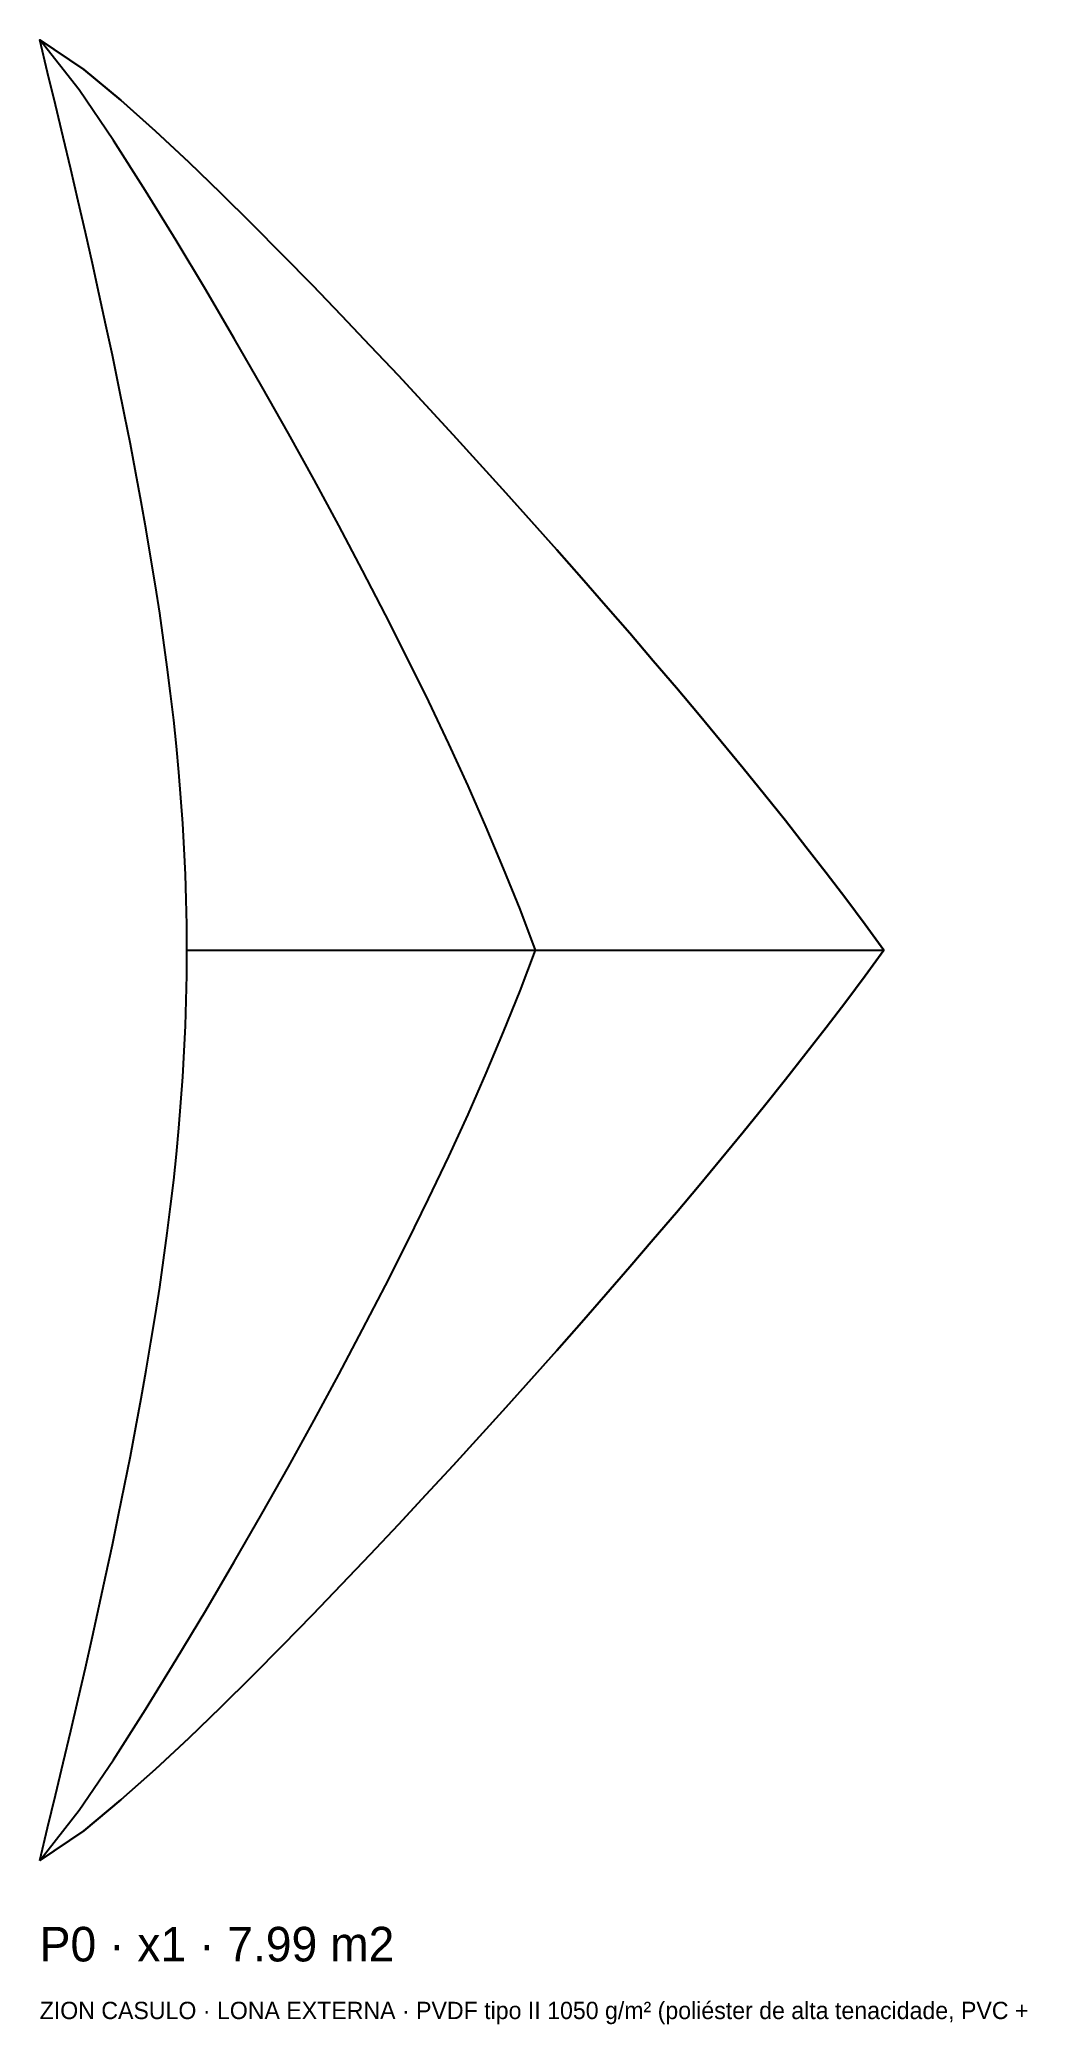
# Model space of a CAD drawing. Header units: metres. Extents: x 0 to 52.9, y -0.6 to 11.6.
# Drawn here: x 28.4 to 31.83, y -0.57 to 6.32 of the extents above; entities that cross this region are included whole.
import ezdxf

# ---------------------------------------------------------------- set-up
doc = ezdxf.new("R2010")
doc.units = ezdxf.units.M
for name, color, linetype in [('BOLSA', 30, 'Continuous'), ('CONTORNO', 7, 'Continuous'), ('KEDER', 5, 'Continuous'), ('LINHA', 8, 'Continuous'), ('TEXTO', 2, 'Continuous')]:
    doc.layers.add(name, color=color, linetype=linetype)

msp = doc.modelspace()

# ---------------------------------------------------------------- texts
at = {"layer": 'TEXTO'}
for s, height, p in [('P0 · x1 · 7.99 m2', 0.12, (28.399, -0.35)), ('ZION CASULO · LONA EXTERNA · PVDF tipo II 1050 g/m² (poliéster de alta tenacidade, PVC + ', 0.06, (28.399, -0.55))]:
    msp.add_text(s, height=height, dxfattribs=at).set_placement(p)

# ---------------------------------------------------------------- linework, layer by layer
at = {"layer": 'BOLSA'}
msp.add_lwpolyline([(28.399, 0), (28.5525, 0.1034), (28.6809, 0.2101), (28.8013, 0.3175), (28.9165, 0.425), (29.028, 0.5324), (29.1364, 0.6394), (29.2422, 0.7459), (29.3456, 0.8519), (29.4469, 0.9571), (29.5462, 1.0616), (29.6437, 1.1653), (29.7394, 1.2682), (29.8334, 1.3702), (29.9257, 1.4714), (30.0164, 1.5716), (30.1056, 1.6709), (30.1932, 1.7693), (30.2793, 1.8668), (30.3639, 1.9635), (30.4469, 2.0593), (30.5285, 2.1542), (30.6086, 2.2484), (30.6872, 2.3418), (30.7644, 2.4345), (30.84, 2.5266), (30.9142, 2.6181), (30.987, 2.709), (31.0583, 2.7995), (31.1281, 2.8896), (31.1965, 2.9794), (31.2634, 3.0689), (31.3288, 3.1583), (31.2634, 3.2476), (31.1965, 3.3371), (31.1281, 3.4269), (31.0583, 3.517), (30.987, 3.6075), (30.9142, 3.6984), (30.84, 3.7899), (30.7644, 3.882), (30.6872, 3.9747), (30.6086, 4.0681), (30.5285, 4.1623), (30.447, 4.2573), (30.3639, 4.3531), (30.2793, 4.4497), (30.1932, 4.5472), (30.1056, 4.6456), (30.0165, 4.745), (29.9257, 4.8452), (29.8334, 4.9463), (29.7394, 5.0483), (29.6437, 5.1512), (29.5462, 5.2549), (29.4469, 5.3594), (29.3456, 5.4647), (29.2422, 5.5706), (29.1364, 5.6771), (29.028, 5.7841), (28.9165, 5.8915), (28.8013, 5.999), (28.6809, 6.1064), (28.5525, 6.2131), (28.399, 6.3165)], dxfattribs=at)
at = {"layer": 'CONTORNO'}
msp.add_lwpolyline([(28.399, 0), (28.4267, 0.1137), (28.4539, 0.2265), (28.4806, 0.3385), (28.5069, 0.4496), (28.5325, 0.5597), (28.5576, 0.6688), (28.582, 0.777), (28.6058, 0.884), (28.6288, 0.99), (28.6512, 1.0949), (28.6728, 1.1987), (28.6936, 1.3014), (28.7137, 1.4029), (28.7328, 1.5033), (28.7512, 1.6026), (28.7686, 1.7009), (28.7852, 1.798), (28.8008, 1.8941), (28.8154, 1.9891), (28.8291, 2.0832), (28.8417, 2.1764), (28.8534, 2.2686), (28.864, 2.3601), (28.8736, 2.4508), (28.882, 2.5408), (28.8894, 2.6302), (28.8957, 2.719), (28.9009, 2.8074), (28.9049, 2.8955), (28.9078, 2.9832), (28.9096, 3.0708), (28.9102, 3.1583), (28.9096, 3.2457), (28.9078, 3.3333), (28.9049, 3.4211), (28.9009, 3.5091), (28.8957, 3.5975), (28.8894, 3.6864), (28.8821, 3.7757), (28.8736, 3.8657), (28.864, 3.9564), (28.8534, 4.0479), (28.8418, 4.1402), (28.8291, 4.2333), (28.8154, 4.3274), (28.8008, 4.4225), (28.7852, 4.5185), (28.7686, 4.6157), (28.7512, 4.7139), (28.7329, 4.8132), (28.7137, 4.9136), (28.6937, 5.0152), (28.6728, 5.1178), (28.6512, 5.2216), (28.6288, 5.3265), (28.6058, 5.4325), (28.582, 5.5396), (28.5576, 5.6477), (28.5325, 5.7568), (28.5069, 5.867), (28.4807, 5.978), (28.4539, 6.09), (28.4267, 6.2029), (28.399, 6.3165), (28.399, 6.3165), (28.5525, 6.2131), (28.6809, 6.1064), (28.8013, 5.999), (28.9165, 5.8915), (29.028, 5.7841), (29.1364, 5.6771), (29.2422, 5.5706), (29.3456, 5.4647), (29.4469, 5.3594), (29.5462, 5.2549), (29.6437, 5.1512), (29.7394, 5.0483), (29.8334, 4.9463), (29.9257, 4.8452), (30.0165, 4.745), (30.1056, 4.6456), (30.1932, 4.5472), (30.2793, 4.4497), (30.3639, 4.3531), (30.447, 4.2573), (30.5285, 4.1623), (30.6086, 4.0681), (30.6872, 3.9747), (30.7644, 3.882), (30.84, 3.7899), (30.9142, 3.6984), (30.987, 3.6075), (31.0583, 3.517), (31.1281, 3.4269), (31.1965, 3.3371), (31.2634, 3.2476), (31.3288, 3.1583), (31.2634, 3.0689), (31.1965, 2.9794), (31.1281, 2.8896), (31.0583, 2.7995), (30.987, 2.709), (30.9142, 2.6181), (30.84, 2.5266), (30.7644, 2.4345), (30.6872, 2.3418), (30.6086, 2.2484), (30.5285, 2.1542), (30.4469, 2.0593), (30.3639, 1.9635), (30.2793, 1.8668), (30.1932, 1.7693), (30.1056, 1.6709), (30.0164, 1.5716), (29.9257, 1.4714), (29.8334, 1.3702), (29.7394, 1.2682), (29.6437, 1.1653), (29.5462, 1.0616), (29.4469, 0.9571), (29.3456, 0.8519), (29.2422, 0.7459), (29.1364, 0.6394), (29.028, 0.5324), (28.9165, 0.425), (28.8013, 0.3175), (28.6809, 0.2101), (28.5525, 0.1034), (28.399, 0)], close=True, dxfattribs=at)
at = {"layer": 'KEDER'}
msp.add_lwpolyline([(28.399, 0), (28.4267, 0.1137), (28.4539, 0.2265), (28.4806, 0.3385), (28.5069, 0.4496), (28.5325, 0.5597), (28.5576, 0.6688), (28.582, 0.777), (28.6058, 0.884), (28.6288, 0.99), (28.6512, 1.0949), (28.6728, 1.1987), (28.6936, 1.3014), (28.7137, 1.4029), (28.7328, 1.5033), (28.7512, 1.6026), (28.7686, 1.7009), (28.7852, 1.798), (28.8008, 1.8941), (28.8154, 1.9891), (28.8291, 2.0832), (28.8417, 2.1764), (28.8534, 2.2686), (28.864, 2.3601), (28.8736, 2.4508), (28.882, 2.5408), (28.8894, 2.6302), (28.8957, 2.719), (28.9009, 2.8074), (28.9049, 2.8955), (28.9078, 2.9832), (28.9096, 3.0708), (28.9102, 3.1583), (28.9096, 3.2457), (28.9078, 3.3333), (28.9049, 3.4211), (28.9009, 3.5091), (28.8957, 3.5975), (28.8894, 3.6864), (28.8821, 3.7757), (28.8736, 3.8657), (28.864, 3.9564), (28.8534, 4.0479), (28.8418, 4.1402), (28.8291, 4.2333), (28.8154, 4.3274), (28.8008, 4.4225), (28.7852, 4.5185), (28.7686, 4.6157), (28.7512, 4.7139), (28.7329, 4.8132), (28.7137, 4.9136), (28.6937, 5.0152), (28.6728, 5.1178), (28.6512, 5.2216), (28.6288, 5.3265), (28.6058, 5.4325), (28.582, 5.5396), (28.5576, 5.6477), (28.5325, 5.7568), (28.5069, 5.867), (28.4807, 5.978), (28.4539, 6.09), (28.4267, 6.2029), (28.399, 6.3165)], dxfattribs=at)
at = {"layer": 'LINHA'}
for points in [[(28.399, 6.3165), (28.399, 6.3165)], [(28.399, 0), (28.5363, 0.1744), (28.6551, 0.3499), (28.7665, 0.5243), (28.873, 0.6971), (28.9757, 0.8679), (29.0744, 1.0364), (29.1699, 1.2026), (29.2621, 1.3662), (29.3511, 1.5273), (29.4371, 1.6859), (29.5197, 1.8417), (29.5993, 1.9953), (29.6757, 2.1465), (29.7488, 2.2955), (29.819, 2.4427), (29.8855, 2.588), (29.949, 2.7319), (30.0091, 2.8747), (30.0659, 3.0167), (30.1195, 3.1583), (30.0659, 3.2998), (30.0091, 3.4418), (29.949, 3.5846), (29.8855, 3.7286), (29.819, 3.8739), (29.7489, 4.021), (29.6757, 4.17), (29.5993, 4.3212), (29.5197, 4.4748), (29.4371, 4.6307), (29.3511, 4.7893), (29.2621, 4.9503), (29.1699, 5.114), (29.0744, 5.2801), (28.9757, 5.4486), (28.873, 5.6195), (28.7666, 5.7922), (28.6551, 5.9667), (28.5363, 6.1421), (28.399, 6.3165)], [(28.9102, 3.1583), (29.0613, 3.1583), (29.2125, 3.1583), (29.3637, 3.1583), (29.5148, 3.1583), (29.666, 3.1583), (29.8172, 3.1583), (29.9683, 3.1583), (30.1195, 3.1583), (30.2707, 3.1583), (30.4218, 3.1583), (30.573, 3.1583), (30.7242, 3.1583), (30.8753, 3.1583), (31.0265, 3.1583), (31.1777, 3.1583), (31.3288, 3.1583)], [(28.399, 0), (28.399, 0)]]:
    msp.add_lwpolyline(points, dxfattribs=at)

msp.set_redraw_order([(e.dxf.handle, doc.entitydb.next_handle()) for e in msp.query("TEXT MTEXT ATTDEF DIMENSION ARC_DIMENSION")])  # texts and dimensions are drawn at this point

doc.saveas('drawing.dxf')
